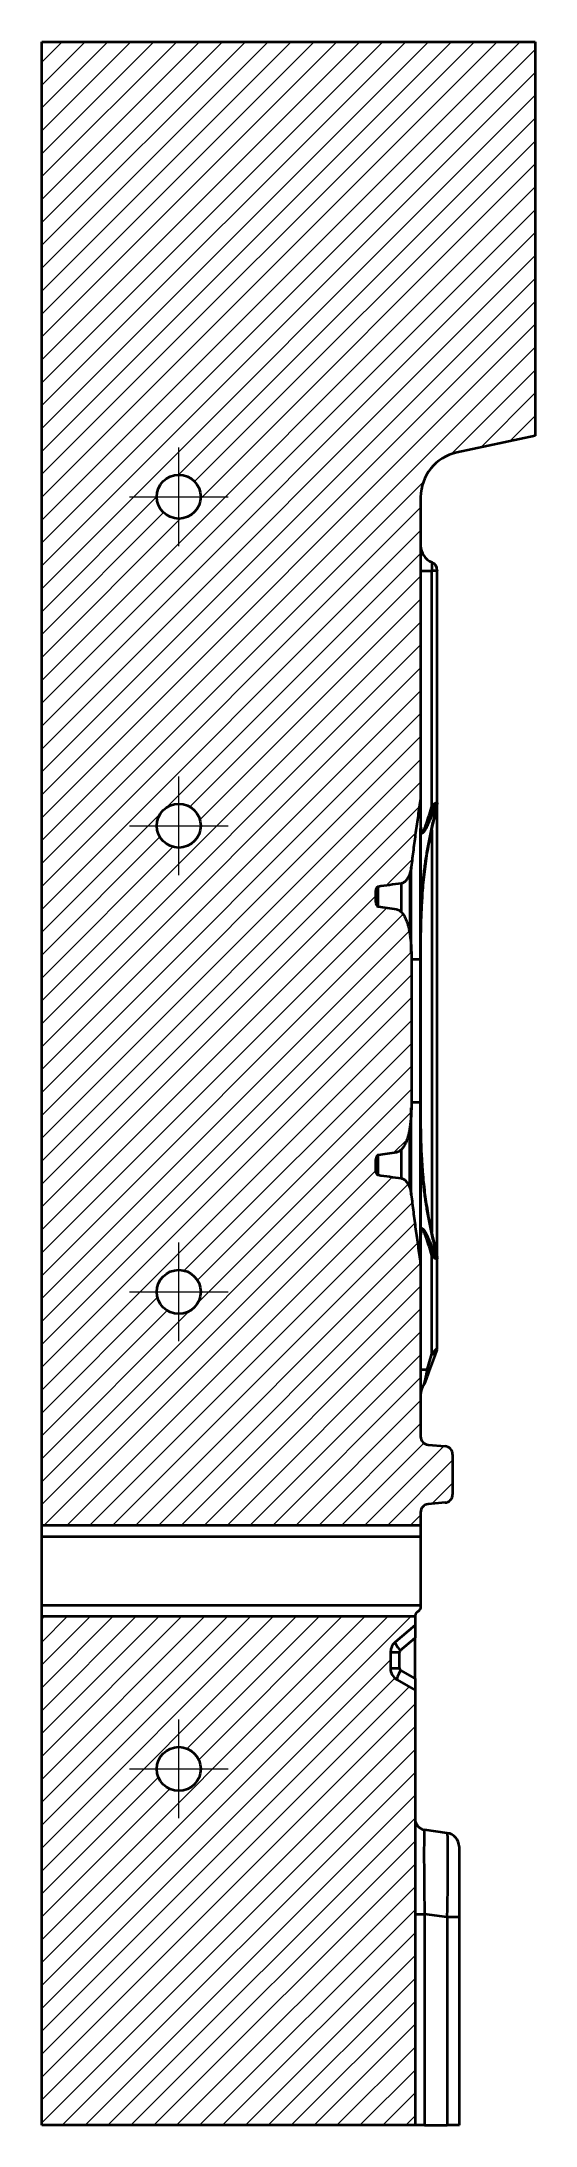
# Model space of a CAD drawing. Header units: millimetres. Extents: x -65 to 964, y 107 to 564.
# Drawn here: x 527.5 to 617.5, y 184.1 to 564.1 of the extents above; entities that cross this region are included whole.
import ezdxf

# ---------------------------------------------------------------- set-up
doc = ezdxf.new("R2010")
doc.units = ezdxf.units.MM
doc.linetypes.add('CENTER', pattern=[50.8, 31.75, -6.35, 6.35, -6.35])
doc.layers.add('1', color=7, linetype='Continuous', true_color=0xffffff)
doc.layers.add('10', color=7, linetype='Continuous', true_color=0xffffff)

msp = doc.modelspace()

# ---------------------------------------------------------------- hatches: boundary and pattern name
at = {"layer": '10', "linetype": 'Continuous', "lineweight": 18}
h = msp.add_hatch(dxfattribs=at)
h.set_pattern_fill('ANSI31', scale=0.93, style=0)
h.set_pattern_definition([(45, (-115.351, -186.838), (-2.0879095, 2.0879095), [])])
edge = h.paths.add_edge_path(flags=0)
edge.add_arc((552.491, 421.131), 4, 0, 360)
edge = h.paths.add_edge_path(flags=0)
edge.add_arc((552.491, 481.131), 4, 0, 360)
edge = h.paths.add_edge_path(flags=0)
edge.add_arc((552.491, 336.131), 4, 0, 360)
edge = h.paths.add_edge_path(flags=0)
edge.add_line((595.582, 263.498), (595.582, 184.131))
edge.add_line((595.582, 184.131), (527.491, 184.131))
edge.add_line((527.491, 184.131), (527.491, 276.968))
edge.add_line((527.491, 276.968), (595.582, 276.968))
edge.add_line((595.582, 276.968), (595.582, 275.332))
edge.add_line((595.582, 275.332), (591.939, 272.275))
edge.add_arc((593.482, 270.437), 2.4, 130, 180)
edge.add_line((591.082, 270.437), (591.082, 267.481))
edge.add_arc((593.482, 267.481), 2.4, 180, 240)
edge.add_line((592.282, 265.403), (595.582, 263.498))
edge = h.paths.add_edge_path(flags=0)
edge.add_arc((552.491, 249.131), 4, 0, 360)
edge = h.paths.add_edge_path(flags=0)
edge.add_spline(control_points=[(593.048, 356.845), (593.126, 356.834), (593.201, 356.815), (593.31, 356.774), (593.347, 356.759), (593.417, 356.725), (593.452, 356.706), (593.552, 356.647), (593.616, 356.602), (593.706, 356.528), (593.736, 356.502), (593.794, 356.449), (593.822, 356.422), (593.903, 356.338), (593.954, 356.279), (594.051, 356.158), (594.096, 356.096), (594.162, 355.999), (594.183, 355.966), (594.224, 355.9), (594.244, 355.866), (594.303, 355.765), (594.339, 355.697), (594.443, 355.488), (594.505, 355.346), (594.587, 355.128), (594.613, 355.055), (594.649, 354.944), (594.661, 354.907), (594.683, 354.832), (594.694, 354.795), (594.746, 354.608), (594.781, 354.457), (594.839, 354.155), (594.862, 354.003), (594.88, 353.85)], knot_values=[0, 0, 0, 0, 0.0625, 0.0625, 0.09375, 0.09375, 0.125, 0.125, 0.1875, 0.1875, 0.21875, 0.21875, 0.25, 0.25, 0.3125, 0.3125, 0.375, 0.375, 0.40625, 0.40625, 0.4375, 0.4375, 0.5, 0.5, 0.625, 0.625, 0.6875, 0.6875, 0.71875, 0.71875, 0.75, 0.75, 0.875, 0.875, 1, 1, 1, 1], degree=3, periodic=0)
edge.add_spline(control_points=[(594.88, 353.85), (594.998, 352.808), (595.249, 350.726), (595.523, 348.648), (595.807, 346.571), (595.954, 345.533), (596.255, 343.459), (596.41, 342.422), (596.568, 341.386)], knot_values=[0, 0, 0, 0, 0.25, 0.5, 0.5, 0.75, 0.75, 1, 1, 1, 1], degree=3, periodic=0)
edge.add_spline(control_points=[(596.568, 341.386), (596.574, 341.344), (596.582, 341.281), (596.585, 341.217), (596.587, 341.174), (596.587, 341.152), (596.587, 341.131)], knot_values=[0, 0, 0, 0, 0.5, 0.75, 0.75, 1, 1, 1, 1], degree=3, periodic=0)
edge.add_spline(control_points=[(596.587, 341.131), (596.587, 330.667), (596.587, 320.202), (596.587, 309.738)], knot_values=[0, 0, 0, 0, 1, 1, 1, 1], degree=3, periodic=0)
edge.add_spline(control_points=[(596.587, 309.738), (596.587, 308.915), (597.143, 308.308), (597.963, 308.236)], knot_values=[0, 0, 0, 0, 1, 1, 1, 1], weights=[0.5756133, 0.4747956, 0.4747956, 0.5756133], degree=3, periodic=0)
edge.add_line((597.963, 308.236), (601.04, 307.967))
edge.add_arc((600.908, 306.465), 1.508, 0, 85, ccw=False)
edge.add_line((602.416, 306.465), (602.416, 299.193))
edge.add_arc((600.908, 299.193), 1.508, 275, 360, ccw=False)
edge.add_line((601.04, 297.691), (597.963, 297.422))
edge.add_arc((598.094, 295.92), 1.508, 95, 180)
edge.add_line((596.587, 295.92), (596.587, 293.538))
edge.add_line((596.587, 293.538), (527.491, 293.538))
edge.add_line((527.491, 293.538), (527.491, 564.131))
edge.add_line((527.491, 564.131), (617.491, 564.131))
edge.add_line((617.491, 564.131), (617.491, 492.245))
edge.add_line((617.491, 492.245), (603.194, 489.206))
edge.add_arc((604.928, 481.047), 8.341, 102, 180)
edge.add_line((596.587, 481.047), (596.587, 426.326))
edge.add_spline(control_points=[(596.587, 426.326), (596.587, 426.285), (596.585, 426.222), (596.579, 426.16), (596.574, 426.118), (596.571, 426.097), (596.568, 426.077)], knot_values=[0, 0, 0, 0, 0.5, 0.75, 0.75, 1, 1, 1, 1], degree=3, periodic=0)
edge.add_spline(control_points=[(596.568, 426.077), (596.41, 425.04), (596.255, 424.004), (595.954, 421.929), (595.807, 420.891), (595.523, 418.814), (595.248, 416.736), (594.998, 414.654), (594.88, 413.612)], knot_values=[0, 0, 0, 0, 0.25, 0.25, 0.5, 0.5, 0.75, 1, 1, 1, 1], degree=3, periodic=0)
edge.add_spline(control_points=[(594.88, 413.612), (594.875, 413.574), (594.871, 413.535), (594.86, 413.458), (594.855, 413.42), (594.837, 413.305), (594.824, 413.228), (594.78, 413), (594.745, 412.85), (594.662, 412.553), (594.614, 412.407), (594.533, 412.19), (594.504, 412.118), (594.442, 411.976), (594.409, 411.906), (594.339, 411.766), (594.302, 411.697), (594.225, 411.563), (594.184, 411.497), (594.097, 411.369), (594.052, 411.306), (593.979, 411.215), (593.954, 411.185), (593.903, 411.127), (593.877, 411.098), (593.795, 411.013), (593.738, 410.96), (593.617, 410.862), (593.554, 410.817), (593.453, 410.757), (593.418, 410.738), (593.348, 410.704), (593.276, 410.674), (593.201, 410.65), (593.125, 410.631), (593.087, 410.623), (593.048, 410.618)], knot_values=[0, 0, 0, 0, 0.03125, 0.03125, 0.0625, 0.0625, 0.125, 0.125, 0.25, 0.25, 0.375, 0.375, 0.4375, 0.4375, 0.5, 0.5, 0.5625, 0.5625, 0.625, 0.625, 0.6875, 0.6875, 0.71875, 0.71875, 0.75, 0.75, 0.8125, 0.8125, 0.875, 0.875, 0.90625, 0.90625, 0.9375, 0.96875, 0.96875, 1, 1, 1, 1], degree=3, periodic=0)
edge.add_spline(control_points=[(593.048, 410.618), (591.636, 410.421), (590.224, 410.221), (588.813, 410.018)], knot_values=[0, 0, 0, 0, 1, 1, 1, 1], degree=3, periodic=0)
edge.add_spline(control_points=[(588.813, 410.018), (588.801, 410.016), (588.788, 410.013), (588.763, 410.005), (588.75, 410), (588.727, 409.989), (588.715, 409.983), (588.693, 409.969), (588.682, 409.962), (588.651, 409.938), (588.632, 409.92), (588.606, 409.891), (588.598, 409.881), (588.581, 409.861), (588.573, 409.851), (588.551, 409.819), (588.537, 409.797), (588.512, 409.752), (588.5, 409.729), (588.478, 409.682), (588.468, 409.658), (588.449, 409.609), (588.441, 409.585), (588.417, 409.511), (588.404, 409.461), (588.382, 409.361), (588.373, 409.31), (588.363, 409.233), (588.36, 409.208), (588.355, 409.156), (588.353, 409.13), (588.348, 409.053), (588.346, 409.002), (588.346, 408.95)], knot_values=[0, 0, 0, 0, 0.03125, 0.03125, 0.0625, 0.0625, 0.09375, 0.09375, 0.125, 0.125, 0.1875, 0.1875, 0.21875, 0.21875, 0.25, 0.25, 0.3125, 0.3125, 0.375, 0.375, 0.4375, 0.4375, 0.5, 0.5, 0.625, 0.625, 0.75, 0.75, 0.8125, 0.8125, 0.875, 0.875, 1, 1, 1, 1], degree=3, periodic=0)
edge.add_line((588.346, 408.95), (588.346, 407.657))
edge.add_spline(control_points=[(588.346, 407.657), (588.346, 407.598), (588.348, 407.539), (588.355, 407.421), (588.36, 407.362), (588.374, 407.244), (588.383, 407.185), (588.4, 407.096), (588.406, 407.067), (588.419, 407.009), (588.427, 406.98), (588.45, 406.893), (588.468, 406.837), (588.499, 406.753), (588.511, 406.725), (588.535, 406.67), (588.549, 406.643), (588.578, 406.591), (588.593, 406.566), (588.628, 406.517), (588.646, 406.493), (588.678, 406.461), (588.689, 406.45), (588.707, 406.436), (588.713, 406.431), (588.725, 406.423), (588.731, 406.418), (588.751, 406.407), (588.764, 406.4), (588.785, 406.392), (588.792, 406.39), (588.822, 406.383)], knot_values=[0, 0, 0, 0, 0.1269841, 0.1269841, 0.2539683, 0.2539683, 0.3809524, 0.3809524, 0.4444444, 0.4444444, 0.5079365, 0.5079365, 0.6349206, 0.6349206, 0.6984127, 0.6984127, 0.7619048, 0.7619048, 0.8253968, 0.8253968, 0.8888889, 0.8888889, 0.9206349, 0.9206349, 0.9365079, 0.9365079, 0.952381, 0.952381, 0.984127, 0.984127, 1, 1, 1, 1], degree=3, periodic=0)
edge.add_spline(control_points=[(588.822, 406.383), (589.93, 406.228), (591.036, 406.069), (592.143, 405.907)], knot_values=[0, 0, 0, 0, 1, 1, 1, 1], degree=3, periodic=0)
edge.add_spline(control_points=[(592.143, 405.907), (592.169, 405.903), (592.195, 405.898), (592.247, 405.887), (592.273, 405.881), (592.349, 405.86), (592.399, 405.843), (592.496, 405.803), (592.544, 405.781), (592.638, 405.731), (592.683, 405.704), (592.815, 405.618), (592.897, 405.553), (593.014, 405.447), (593.052, 405.411), (593.107, 405.354), (593.125, 405.335), (593.161, 405.296), (593.178, 405.276), (593.265, 405.176), (593.329, 405.093), (593.421, 404.964), (593.45, 404.92), (593.508, 404.832), (593.536, 404.787), (593.617, 404.651), (593.667, 404.559), (593.763, 404.373), (593.808, 404.278), (593.936, 403.992), (594.011, 403.798), (594.114, 403.502), (594.147, 403.402), (594.209, 403.202), (594.238, 403.101), (594.322, 402.797), (594.372, 402.594), (594.463, 402.184), (594.504, 401.978), (594.559, 401.668), (594.576, 401.565), (594.609, 401.357), (594.625, 401.253), (594.669, 400.942), (594.696, 400.735), (594.743, 400.32), (594.763, 400.113), (594.8, 399.698), (594.816, 399.491), (594.858, 398.869), (594.878, 398.454), (594.904, 397.625), (594.91, 397.211), (594.91, 396.796)], knot_values=[0, 0, 0, 0, 0.0078125, 0.0078125, 0.015625, 0.015625, 0.03125, 0.03125, 0.046875, 0.046875, 0.0625, 0.0625, 0.09375, 0.09375, 0.109375, 0.109375, 0.1171875, 0.1171875, 0.125, 0.125, 0.15625, 0.15625, 0.171875, 0.171875, 0.1875, 0.1875, 0.21875, 0.21875, 0.25, 0.25, 0.3125, 0.3125, 0.34375, 0.34375, 0.375, 0.375, 0.4375, 0.4375, 0.5, 0.5, 0.53125, 0.53125, 0.5625, 0.5625, 0.625, 0.625, 0.6875, 0.6875, 0.75, 0.75, 0.875, 0.875, 1, 1, 1, 1], degree=3, periodic=0)
edge.add_line((594.91, 396.796), (594.91, 370.666))
edge.add_spline(control_points=[(594.91, 370.666), (594.91, 370.252), (594.904, 369.839), (594.878, 369.011), (594.858, 368.597), (594.803, 367.769), (594.767, 367.355), (594.696, 366.735), (594.67, 366.528), (594.611, 366.114), (594.579, 365.907), (594.533, 365.649), (594.523, 365.597), (594.504, 365.494), (594.494, 365.442), (594.464, 365.288), (594.442, 365.185), (594.374, 364.878), (594.325, 364.675), (594.214, 364.273), (594.153, 364.073), (594.017, 363.679), (593.941, 363.484), (593.813, 363.196), (593.768, 363.101), (593.696, 362.96), (593.671, 362.913), (593.62, 362.82), (593.594, 362.774), (593.513, 362.638), (593.456, 362.549), (593.335, 362.377), (593.27, 362.294), (593.167, 362.174), (593.132, 362.135), (593.076, 362.077), (593.057, 362.058), (593.019, 362.021), (593, 362.003), (592.902, 361.914), (592.819, 361.848), (592.687, 361.761), (592.641, 361.733), (592.571, 361.696), (592.547, 361.684), (592.499, 361.661), (592.474, 361.65), (592.4, 361.621), (592.35, 361.603), (592.274, 361.582), (592.235, 361.573), (592.196, 361.565), (592.169, 361.56), (592.156, 361.558), (592.143, 361.556)], knot_values=[0, 0, 0, 0, 0.125, 0.125, 0.25, 0.25, 0.375, 0.375, 0.4375, 0.4375, 0.5, 0.5, 0.515625, 0.515625, 0.53125, 0.53125, 0.5625, 0.5625, 0.625, 0.625, 0.6875, 0.6875, 0.75, 0.75, 0.78125, 0.78125, 0.796875, 0.796875, 0.8125, 0.8125, 0.84375, 0.84375, 0.875, 0.875, 0.890625, 0.890625, 0.8984375, 0.8984375, 0.90625, 0.90625, 0.9375, 0.9375, 0.953125, 0.953125, 0.9609375, 0.9609375, 0.96875, 0.96875, 0.984375, 0.984375, 0.9921875, 0.9960938, 0.9960938, 1, 1, 1, 1], degree=3, periodic=0)
edge.add_spline(control_points=[(592.143, 361.556), (591.036, 361.394), (589.93, 361.235), (588.822, 361.079)], knot_values=[0, 0, 0, 0, 1, 1, 1, 1], degree=3, periodic=0)
edge.add_spline(control_points=[(588.822, 361.079), (588.793, 361.073), (588.785, 361.071), (588.764, 361.063), (588.751, 361.056), (588.731, 361.044), (588.725, 361.04), (588.713, 361.031), (588.707, 361.027), (588.689, 361.012), (588.678, 361.002), (588.657, 360.981), (588.647, 360.97), (588.628, 360.946), (588.619, 360.934), (588.593, 360.897), (588.578, 360.872), (588.549, 360.819), (588.536, 360.793), (588.511, 360.738), (588.499, 360.71), (588.468, 360.626), (588.45, 360.569), (588.419, 360.455), (588.406, 360.397), (588.384, 360.28), (588.375, 360.221), (588.364, 360.132), (588.361, 360.102), (588.355, 360.043), (588.353, 360.013), (588.348, 359.924), (588.346, 359.865), (588.346, 359.806)], knot_values=[0, 0, 0, 0, 0.015873, 0.015873, 0.047619, 0.047619, 0.0634921, 0.0634921, 0.0793651, 0.0793651, 0.1111111, 0.1111111, 0.1428571, 0.1428571, 0.1746032, 0.1746032, 0.2380952, 0.2380952, 0.3015873, 0.3015873, 0.3650794, 0.3650794, 0.4920635, 0.4920635, 0.6190476, 0.6190476, 0.7460317, 0.7460317, 0.8095238, 0.8095238, 0.8730159, 0.8730159, 1, 1, 1, 1], degree=3, periodic=0)
edge.add_line((588.346, 359.806), (588.346, 358.512))
edge.add_spline(control_points=[(588.346, 358.512), (588.346, 358.461), (588.348, 358.409), (588.354, 358.306), (588.359, 358.255), (588.373, 358.153), (588.382, 358.102), (588.404, 358.002), (588.417, 357.952), (588.449, 357.853), (588.467, 357.804), (588.495, 357.745), (588.501, 357.733), (588.512, 357.71), (588.519, 357.699), (588.538, 357.665), (588.552, 357.643), (588.582, 357.601), (588.598, 357.581), (588.624, 357.552), (588.633, 357.543), (588.652, 357.525), (588.662, 357.517), (588.693, 357.493), (588.715, 357.479), (588.75, 357.462), (588.763, 357.458), (588.788, 357.45), (588.801, 357.447), (588.813, 357.445)], knot_values=[0, 0, 0, 0, 0.125, 0.125, 0.25, 0.25, 0.375, 0.375, 0.5, 0.5, 0.625, 0.625, 0.65625, 0.65625, 0.6875, 0.6875, 0.75, 0.75, 0.8125, 0.8125, 0.84375, 0.84375, 0.875, 0.875, 0.9375, 0.9375, 0.96875, 0.96875, 1, 1, 1, 1], degree=3, periodic=0)
edge.add_spline(control_points=[(588.813, 357.445), (590.224, 357.242), (591.636, 357.042), (593.048, 356.845)], knot_values=[0, 0, 0, 0, 1, 1, 1, 1], degree=3, periodic=0)

# ---------------------------------------------------------------- linework, layer by layer
at = {"layer": '1', "color": 1, "linetype": 'CENTER', "lineweight": 18}
for p, q in [((552.491, 472.131), (552.491, 490.131)), ((543.491, 481.131), (561.491, 481.131)), ((552.491, 412.131), (552.491, 430.131)), ((543.491, 421.131), (561.491, 421.131)), ((552.491, 327.131), (552.491, 345.131)), ((543.491, 336.131), (561.491, 336.131)), ((552.491, 240.131), (552.491, 258.131)), ((543.491, 249.131), (561.491, 249.131))]:
    msp.add_line(p, q, dxfattribs=at)
at = {"layer": '10', "color": 7, "linetype": 'Continuous', "lineweight": 35}
for p, q in [((527.491, 293.538), (527.491, 564.131)), ((527.491, 564.131), (617.491, 564.131)), ((617.491, 564.131), (617.491, 492.245)), ((617.491, 492.245), (603.194, 489.206)), ((596.587, 481.047), (596.587, 426.326)), ((596.587, 467.649), (598.617, 467.649)), ((598.617, 424.71), (598.617, 467.649)), ((599.602, 425.23), (599.602, 467.649)), ((596.568, 426.076), (596.568, 396.796)), ((596.587, 426.326), (596.587, 420.635)), ((599.501, 424.79), (599.501, 424.949)), ((599.602, 425.23), (599.602, 425.069)), ((599.602, 342.395), (599.602, 425.067)), ((596.587, 396.796), (596.587, 420.635)), ((598.617, 420.376), (598.617, 347.093)), ((593.048, 410.618), (593.048, 405.414)), ((594.583, 412.325), (594.583, 401.52)), ((594.88, 397.87), (594.88, 413.612)), ((588.346, 408.95), (588.346, 407.657)), ((588.813, 406.397), (588.813, 410.018)), ((594.91, 396.796), (594.91, 370.666)), ((594.91, 396.796), (596.568, 396.796)), ((596.568, 396.796), (596.568, 370.666)), ((596.587, 396.796), (596.568, 396.796)), ((596.586, 396.796), (596.62, 396.796)), ((596.587, 370.666), (596.587, 396.796)), ((596.62, 370.666), (596.62, 396.796)), ((594.88, 353.85), (594.88, 369.676)), ((596.568, 370.666), (594.91, 370.666)), ((596.587, 370.666), (596.568, 370.666)), ((596.568, 370.666), (596.568, 341.386)), ((596.586, 370.666), (596.62, 370.666)), ((596.587, 346.996), (596.587, 370.666)), ((594.583, 355.138), (594.583, 365.941)), ((588.813, 357.445), (588.813, 361.056)), ((593.048, 362.038), (593.048, 356.844)), ((588.346, 359.806), (588.346, 358.512)), ((596.587, 346.811), (596.587, 346.996)), ((598.617, 324.856), (598.617, 342.752)), ((599.501, 342.513), (599.501, 342.673)), ((599.602, 342.394), (599.602, 342.233)), ((599.602, 325.879), (599.602, 342.233)), ((596.587, 341.132), (596.587, 341.131)), ((596.587, 341.132), (596.587, 309.738)), ((597.797, 321.924), (598.617, 324.856)), ((599.169, 324.514), (598.102, 321.582)), ((598.617, 324.856), (599.602, 325.879)), ((599.542, 325.537), (599.169, 324.514)), ((597.963, 308.236), (601.04, 307.967)), ((602.416, 306.465), (602.416, 299.193)), ((601.04, 297.691), (597.963, 297.422)), ((596.587, 293.538), (527.491, 293.538)), ((527.491, 291.546), (527.491, 293.538)), ((596.587, 295.92), (596.587, 293.538)), ((596.587, 293.538), (596.587, 291.546)), ((527.491, 278.968), (527.491, 291.546)), ((527.491, 291.546), (596.587, 291.546)), ((596.587, 291.546), (596.587, 278.968)), ((527.491, 276.968), (527.491, 278.968)), ((527.491, 278.968), (596.587, 278.968)), ((596.587, 278.708), (596.587, 278.708)), ((527.491, 184.131), (527.491, 276.968)), ((527.491, 276.968), (595.582, 276.968)), ((595.582, 275.332), (591.939, 272.275)), ((595.582, 276.968), (595.582, 275.332)), ((595.582, 275.332), (595.582, 273.012)), ((591.082, 270.437), (592.735, 270.437)), ((591.082, 270.437), (591.082, 267.481)), ((592.735, 267.481), (592.735, 270.437)), ((592.878, 270.743), (595.582, 273.012)), ((595.582, 265.606), (595.582, 273.012)), ((591.082, 267.481), (592.735, 267.481)), ((595.582, 265.606), (592.935, 267.135)), ((592.282, 265.403), (595.582, 263.498)), ((595.582, 265.606), (595.582, 263.498)), ((595.582, 263.498), (595.582, 184.131)), ((601.43, 237.434), (597.304, 238.014)), ((603.582, 234.958), (603.582, 222.085)), ((595.582, 222.665), (597.304, 222.665)), ((601.43, 222.085), (597.304, 222.665)), ((597.304, 222.665), (597.304, 184.131)), ((603.582, 222.085), (601.43, 222.085)), ((601.43, 222.085), (601.43, 184.131)), ((603.582, 222.085), (603.582, 184.132)), ((603.582, 222.085), (603.582, 184.132)), ((595.582, 184.131), (527.491, 184.131)), ((597.304, 184.131), (595.582, 184.131)), ((597.304, 184.131), (601.43, 184.131)), ((603.576, 184.131), (601.43, 184.131))]:
    msp.add_line(p, q, dxfattribs=at)
for centre in [(552.491, 481.131), (552.491, 421.131), (552.491, 336.131), (552.491, 249.131)]:
    msp.add_circle(centre, 4, dxfattribs=at)
for centre, radius, start, end in [((604.928, 481.047), 8.341, 102, 180), ((599.903, 472.255), 3.317, 180, 247.38848), ((598.602, 325.879), 1, 340, 0), ((599.903, 317.318), 3.317, 143.79935, 180), ((598.094, 309.738), 1.508, 180, 265), ((600.908, 306.465), 1.508, 0, 85), ((598.094, 295.92), 1.508, 95, 180), ((600.908, 299.193), 1.508, 275, 0), ((593.482, 270.437), 2.4, 130, 180), ((593.135, 270.437), 0.4, 130, 180), ((593.482, 267.481), 2.4, 180, 240), ((593.135, 267.481), 0.4, 180, 240), ((597.582, 239.994), 2, 180, 262), ((601.082, 234.958), 2.5, 0, 82)]:
    msp.add_arc(centre, radius, start, end, dxfattribs=at)
for centre, major_axis, ratio, start_param, end_param in [((597.994, 467.649), (-1.608, 0), 0.000024, 3.1415927, 4.3141941), ((597.994, 467.716), (-1.608, 0), 0.9999998, 3.1415927, 4.3109933), ((598.23, 424.71), (0.938, -0.347), 0.1445797, 0.3474829, 1.1986528), ((598.23, 423.13), (-0.969, 0.245), 0.1026096, 2.7825118, 3.1427645), ((598.602, 425.23), (-1, 0), 0.6403775, 2.687807, 3.1415927), ((598.602, 425.069), (-1, 0), 0.6367435, 2.687807, 3.1415927), ((595.688, 403.427), (-1, 0.026), 0.1193028, 2.6916639, 3.1252602), ((595.688, 364.036), (-1, -0.026), 0.1193028, 3.1470729, 3.5915214), ((598.23, 342.752), (0.938, 0.347), 0.1445795, 5.0845326, 5.9357024), ((598.23, 344.333), (-0.969, -0.245), 0.1026087, 3.126472, 3.5006734), ((598.602, 342.394), (-1, 0), 0.6367435, 3.1415927, 3.5953783), ((598.602, 342.233), (-1, 0), 0.6403775, 3.1415927, 3.5953783), ((598.23, 324.856), (0.94, -0.342), 0.1424102, 0, 1.1978395), ((599.903, 321.924), (-3.317, 0), 0.000024, 5.400394, 6.2831853), ((596.408, 319.85), (-0.94, 0.342), 0.9999995, 2.878266, 3.1417858), ((597.162, 321.924), (0.94, -0.342), 0.2706224, 0, 0.9314101), ((593.225, 270.743), (1.286, -1.532), 0.1338587, 3.1415927, 4.600537), ((593.282, 267.135), (1, 1.732), 0.1509538, 1.6577299, 3.1415927), ((597.582, 222.322), (-0.279, 15.691), 0.0173494, 6.2804315, 7.8318575), ((601.082, 221.83), (-0.347, -15.604), 0.0219282, 1.5875807, 3.1390067)]:
    msp.add_ellipse(centre, major_axis=major_axis, ratio=ratio, start_param=start_param, end_param=end_param, dxfattribs=at)
for points, knots in [([(598.617, 469.198), (598.617, 469.198), (598.617, 469.196), (598.617, 469.188), (598.617, 469.185), (598.617, 469.178), (598.617, 469.173), (598.617, 469.149), (598.617, 469.119), (598.617, 469.071), (598.617, 469.061), (598.617, 469.039), (598.617, 469.027), (598.617, 468.991), (598.617, 468.965), (598.617, 468.881), (598.617, 468.817), (598.617, 468.727), (598.617, 468.709), (598.617, 468.671), (598.617, 468.652), (598.617, 468.593), (598.617, 468.512), (598.617, 468.425), (598.617, 468.358), (598.617, 468.335), (598.617, 468.289), (598.617, 468.266), (598.617, 468.149), (598.617, 468.052), (598.617, 467.928), (598.617, 467.903), (598.617, 467.853), (598.617, 467.827), (598.617, 467.751), (598.617, 467.7), (598.617, 467.649)], [0, 0, 0, 0, 0.0614735, 0.0614735, 0.0927577, 0.0927577, 0.1240419, 0.1240419, 0.2491788, 0.2491788, 0.280463, 0.280463, 0.3117472, 0.3117472, 0.3743157, 0.3743157, 0.4994525, 0.4994525, 0.5307367, 0.5307367, 0.562021, 0.562021, 0.6245894, 0.6871578, 0.6871578, 0.718442, 0.718442, 0.7497263, 0.7497263, 0.8748631, 0.8748631, 0.9061473, 0.9061473, 0.9374316, 0.9374316, 1, 1, 1, 1]), ([(599.602, 467.716), (599.602, 467.716), (599.602, 467.716), (599.602, 467.716), (599.602, 467.715), (599.602, 467.714), (599.602, 467.712), (599.602, 467.709), (599.602, 467.707), (599.602, 467.702), (599.602, 467.699), (599.602, 467.693), (599.602, 467.69), (599.602, 467.683), (599.602, 467.679), (599.602, 467.67), (599.602, 467.666), (599.602, 467.658), (599.602, 467.653), (599.602, 467.649)], [0, 0, 0, 0, 0.0106662, 0.0106662, 0.1343329, 0.1343329, 0.2579997, 0.2579997, 0.3816664, 0.3816664, 0.5053331, 0.5053331, 0.6289998, 0.6289998, 0.7526666, 0.7526666, 0.8763333, 0.8763333, 1, 1, 1, 1]), ([(596.568, 426.077), (596.41, 425.04), (596.255, 424.004), (595.954, 421.929), (595.807, 420.891), (595.523, 418.814), (595.248, 416.736), (594.998, 414.654), (594.88, 413.612)], [0, 0, 0, 0, 0.25, 0.25, 0.5, 0.5, 0.75, 1, 1, 1, 1]), ([(596.587, 426.326), (596.587, 426.285), (596.585, 426.222), (596.579, 426.16), (596.574, 426.118), (596.571, 426.097), (596.568, 426.077)], [0, 0, 0, 0, 0.5, 0.75, 0.75, 1, 1, 1, 1]), ([(596.586, 403.352), (596.608, 404.178), (596.637, 405.001), (596.712, 406.645), (596.759, 407.465), (596.873, 409.102), (596.94, 409.919), (597.038, 410.939), (597.059, 411.143), (597.101, 411.551), (597.123, 411.755), (597.191, 412.366), (597.239, 412.773), (597.393, 413.993), (597.508, 414.804), (597.763, 416.423), (597.903, 417.23), (598.209, 418.844), (598.375, 419.649), (598.732, 421.258), (598.924, 422.062), (599.128, 422.865)], [0, 0, 0, 0, 0.125, 0.125, 0.25, 0.25, 0.375, 0.375, 0.40625, 0.40625, 0.4375, 0.4375, 0.5, 0.5, 0.625, 0.625, 0.75, 0.75, 0.875, 0.875, 1, 1, 1, 1]), ([(596.587, 421.019), (596.587, 420.954), (596.588, 420.891), (596.591, 420.765), (596.594, 420.703), (596.601, 420.583), (596.606, 420.524), (596.615, 420.439), (596.619, 420.411), (596.626, 420.356), (596.631, 420.33), (596.645, 420.253), (596.656, 420.205), (596.678, 420.141), (596.685, 420.121), (596.698, 420.093), (596.703, 420.084), (596.712, 420.068), (596.717, 420.06), (596.732, 420.039), (596.742, 420.027), (596.76, 420.013), (596.766, 420.009), (596.778, 420.002), (596.785, 419.999), (596.805, 419.994), (596.825, 419.993), (596.847, 419.999), (596.862, 420.005), (596.87, 420.009), (596.885, 420.018), (596.893, 420.023), (596.909, 420.034), (596.917, 420.041), (596.941, 420.062), (596.956, 420.078), (596.988, 420.115), (597.003, 420.135), (597.027, 420.167), (597.034, 420.178), (597.05, 420.201), (597.058, 420.213), (597.096, 420.274), (597.126, 420.327), (597.185, 420.437), (597.213, 420.494), (597.269, 420.613), (597.297, 420.674), (597.337, 420.768), (597.351, 420.799), (597.377, 420.863), (597.391, 420.896), (597.43, 420.993), (597.456, 421.058), (597.507, 421.19), (597.532, 421.257), (597.606, 421.457), (597.654, 421.593), (597.749, 421.866), (597.795, 422.004), (597.887, 422.282), (597.932, 422.422), (598.022, 422.704), (598.066, 422.845), (598.153, 423.13), (598.197, 423.272), (598.283, 423.558), (598.325, 423.702), (598.452, 424.133), (598.535, 424.421), (598.617, 424.71)], [0, 0, 0, 0, 0.03125, 0.03125, 0.0625, 0.0625, 0.09375, 0.09375, 0.109375, 0.109375, 0.125, 0.125, 0.15625, 0.15625, 0.171875, 0.171875, 0.1796875, 0.1796875, 0.1875, 0.1875, 0.203125, 0.203125, 0.2109375, 0.2109375, 0.21875, 0.21875, 0.234375, 0.2421875, 0.2421875, 0.25, 0.25, 0.2578125, 0.2578125, 0.265625, 0.265625, 0.28125, 0.28125, 0.296875, 0.296875, 0.3046875, 0.3046875, 0.3125, 0.3125, 0.34375, 0.34375, 0.375, 0.375, 0.40625, 0.40625, 0.421875, 0.421875, 0.4375, 0.4375, 0.46875, 0.46875, 0.5, 0.5, 0.5625, 0.5625, 0.625, 0.625, 0.6875, 0.6875, 0.75, 0.75, 0.8125, 0.8125, 0.875, 0.875, 1, 1, 1, 1]), ([(599.128, 424.43), (599.032, 424.17), (598.934, 423.911), (598.737, 423.397), (598.638, 423.143), (598.437, 422.638), (598.335, 422.388), (598.18, 422.019), (598.127, 421.897), (598.022, 421.654), (597.968, 421.534), (597.86, 421.296), (597.805, 421.178), (597.693, 420.947), (597.636, 420.832), (597.563, 420.693), (597.548, 420.665), (597.519, 420.609), (597.504, 420.582), (597.459, 420.5), (597.429, 420.447), (597.368, 420.344), (597.338, 420.294), (597.277, 420.197), (597.246, 420.151), (597.184, 420.062), (597.153, 420.02), (597.106, 419.962), (597.09, 419.943), (597.058, 419.907), (597.042, 419.89), (596.995, 419.843), (596.964, 419.815), (596.918, 419.782), (596.903, 419.772), (596.874, 419.756), (596.83, 419.736), (596.79, 419.731), (596.758, 419.734), (596.751, 419.735), (596.739, 419.738), (596.733, 419.74), (596.715, 419.747), (596.704, 419.753), (596.671, 419.776), (596.652, 419.797), (596.63, 419.829), (596.625, 419.836), (596.617, 419.85), (596.605, 419.872), (596.594, 419.897), (596.587, 419.914)], [0, 0, 0, 0, 0.125, 0.125, 0.25, 0.25, 0.375, 0.375, 0.4375, 0.4375, 0.5, 0.5, 0.5625, 0.5625, 0.625, 0.625, 0.640625, 0.640625, 0.65625, 0.65625, 0.6875, 0.6875, 0.71875, 0.71875, 0.75, 0.75, 0.78125, 0.78125, 0.796875, 0.796875, 0.8125, 0.8125, 0.84375, 0.84375, 0.859375, 0.859375, 0.875, 0.90625, 0.90625, 0.9140625, 0.9140625, 0.921875, 0.921875, 0.9375, 0.9375, 0.96875, 0.96875, 0.9765625, 0.9765625, 0.984375, 1, 1, 1, 1]), ([(598.633, 423.536), (598.542, 423.285), (598.449, 423.036), (598.191, 422.359), (598.023, 421.937), (597.761, 421.323), (597.671, 421.121), (597.486, 420.734), (597.391, 420.547), (597.243, 420.292), (597.193, 420.212), (597.091, 420.068), (597.039, 420.004), (596.938, 419.907), (596.888, 419.874), (596.798, 419.854), (596.759, 419.867), (596.662, 419.966), (596.627, 420.103), (596.593, 420.371), (596.588, 420.496), (596.587, 420.627)], [0, 0, 0, 0, 0.1303, 0.1303, 0.3553777, 0.3553777, 0.4679165, 0.4679165, 0.5804553, 0.5804553, 0.6367248, 0.6367248, 0.6929942, 0.6929942, 0.7492636, 0.7492636, 0.805533, 0.805533, 0.9180718, 0.9180718, 1, 1, 1, 1]), ([(596.695, 403.399), (596.709, 404.073), (596.763, 405.902), (596.941, 409.011), (597.292, 412.738), (597.814, 416.396), (598.465, 419.77), (598.923, 421.864), (599.197, 422.873), (599.2, 422.884)], [0, 0, 0, 0, 0.1021903, 0.2776137, 0.4749096, 0.6745811, 0.8420823, 0.9982363, 1, 1, 1, 1]), ([(598.617, 424.71), (598.676, 424.77), (598.734, 424.828), (598.85, 424.937), (598.907, 424.99), (598.992, 425.063), (599.02, 425.087), (599.076, 425.132), (599.104, 425.154), (599.186, 425.216), (599.238, 425.252), (599.299, 425.288), (599.311, 425.295), (599.335, 425.308), (599.347, 425.314), (599.38, 425.33), (599.402, 425.339), (599.441, 425.353), (599.46, 425.357), (599.494, 425.362), (599.509, 425.362), (599.53, 425.358), (599.536, 425.357), (599.548, 425.352), (599.553, 425.349), (599.563, 425.342), (599.568, 425.338), (599.576, 425.329), (599.58, 425.324), (599.589, 425.308), (599.594, 425.295), (599.6, 425.265), (599.602, 425.248), (599.602, 425.23)], [0, 0, 0, 0, 0.125, 0.125, 0.25, 0.25, 0.3125, 0.3125, 0.375, 0.375, 0.5, 0.5, 0.53125, 0.53125, 0.5625, 0.5625, 0.625, 0.625, 0.6875, 0.6875, 0.75, 0.75, 0.78125, 0.78125, 0.8125, 0.8125, 0.84375, 0.84375, 0.875, 0.875, 0.9375, 0.9375, 1, 1, 1, 1]), ([(598.633, 423.536), (598.667, 423.627), (598.701, 423.718), (598.811, 424.001), (598.888, 424.191), (599.05, 424.561), (599.136, 424.744), (599.273, 424.985), (599.319, 425.058), (599.413, 425.175), (599.46, 425.215), (599.536, 425.219), (599.563, 425.181), (599.58, 425.118), (599.581, 425.112), (599.583, 425.105)], [0, 0, 0, 0, 0.1156151, 0.1156151, 0.3644698, 0.3644698, 0.6133246, 0.6133246, 0.737752, 0.737752, 0.8621794, 0.8621794, 0.9866068, 0.9866068, 1, 1, 1, 1]), ([(599.501, 424.949), (599.501, 424.967), (599.5, 424.985), (599.497, 425.017), (599.495, 425.031), (599.49, 425.05), (599.488, 425.055), (599.484, 425.065), (599.481, 425.069), (599.475, 425.075), (599.471, 425.077), (599.464, 425.079), (599.46, 425.079), (599.453, 425.077), (599.451, 425.076), (599.446, 425.073), (599.439, 425.069), (599.431, 425.063), (599.421, 425.052), (599.416, 425.047), (599.406, 425.034), (599.401, 425.027), (599.391, 425.013), (599.386, 425.005), (599.376, 424.989), (599.371, 424.981), (599.356, 424.955), (599.346, 424.937), (599.327, 424.901), (599.317, 424.882), (599.299, 424.843), (599.289, 424.823), (599.262, 424.764), (599.245, 424.723), (599.21, 424.641), (599.194, 424.6), (599.161, 424.515), (599.144, 424.473), (599.128, 424.43)], [0, 0, 0, 0, 0.0625, 0.0625, 0.125, 0.125, 0.15625, 0.15625, 0.1875, 0.1875, 0.21875, 0.21875, 0.25, 0.25, 0.265625, 0.265625, 0.28125, 0.3125, 0.3125, 0.34375, 0.34375, 0.375, 0.375, 0.40625, 0.40625, 0.4375, 0.4375, 0.5, 0.5, 0.5625, 0.5625, 0.625, 0.625, 0.75, 0.75, 0.875, 0.875, 1, 1, 1, 1]), ([(599.128, 422.865), (599.15, 422.948), (599.17, 423.031), (599.211, 423.196), (599.231, 423.279), (599.269, 423.444), (599.288, 423.526), (599.325, 423.69), (599.342, 423.771), (599.376, 423.934), (599.393, 424.015), (599.423, 424.176), (599.438, 424.256), (599.457, 424.376), (599.463, 424.415), (599.475, 424.494), (599.48, 424.533), (599.489, 424.61), (599.493, 424.647), (599.497, 424.702), (599.499, 424.72), (599.5, 424.755), (599.501, 424.773), (599.501, 424.79)], [0, 0, 0, 0, 0.125, 0.125, 0.25, 0.25, 0.375, 0.375, 0.5, 0.5, 0.625, 0.625, 0.75, 0.75, 0.8125, 0.8125, 0.875, 0.875, 0.9375, 0.9375, 0.96875, 0.96875, 1, 1, 1, 1]), ([(599.193, 422.884), (599.24, 423.057), (599.358, 423.523), (599.496, 424.153), (599.576, 424.699), (599.608, 424.961), (599.601, 425.072), (599.6, 425.082)], [0, 0, 0, 0, 0.230986, 0.626668, 0.8476243, 0.986538, 1, 1, 1, 1]), ([(596.587, 420.672), (596.587, 420.707), (596.588, 420.741), (596.589, 420.791), (596.589, 420.806), (596.589, 420.821)], [0, 0, 0, 0, 0.6998771, 0.6998771, 1, 1, 1, 1]), ([(594.88, 413.612), (594.875, 413.574), (594.871, 413.535), (594.86, 413.458), (594.855, 413.42), (594.837, 413.305), (594.824, 413.228), (594.78, 413), (594.745, 412.85), (594.662, 412.553), (594.614, 412.407), (594.533, 412.19), (594.504, 412.118), (594.442, 411.976), (594.409, 411.906), (594.339, 411.766), (594.302, 411.697), (594.225, 411.563), (594.184, 411.497), (594.097, 411.369), (594.052, 411.306), (593.979, 411.215), (593.954, 411.185), (593.903, 411.127), (593.877, 411.098), (593.795, 411.013), (593.738, 410.96), (593.617, 410.862), (593.554, 410.817), (593.453, 410.757), (593.418, 410.738), (593.348, 410.704), (593.276, 410.674), (593.201, 410.65), (593.125, 410.631), (593.087, 410.623), (593.048, 410.618)], [0, 0, 0, 0, 0.03125, 0.03125, 0.0625, 0.0625, 0.125, 0.125, 0.25, 0.25, 0.375, 0.375, 0.4375, 0.4375, 0.5, 0.5, 0.5625, 0.5625, 0.625, 0.625, 0.6875, 0.6875, 0.71875, 0.71875, 0.75, 0.75, 0.8125, 0.8125, 0.875, 0.875, 0.90625, 0.90625, 0.9375, 0.96875, 0.96875, 1, 1, 1, 1]), ([(588.813, 410.018), (588.801, 410.016), (588.788, 410.013), (588.763, 410.005), (588.75, 410), (588.727, 409.989), (588.715, 409.983), (588.693, 409.969), (588.682, 409.962), (588.651, 409.938), (588.632, 409.92), (588.606, 409.891), (588.598, 409.881), (588.581, 409.861), (588.573, 409.851), (588.551, 409.819), (588.537, 409.797), (588.512, 409.752), (588.5, 409.729), (588.478, 409.682), (588.468, 409.658), (588.449, 409.609), (588.441, 409.585), (588.417, 409.511), (588.404, 409.461), (588.382, 409.361), (588.373, 409.31), (588.363, 409.233), (588.36, 409.208), (588.355, 409.156), (588.353, 409.13), (588.348, 409.053), (588.346, 409.002), (588.346, 408.95)], [0, 0, 0, 0, 0.03125, 0.03125, 0.0625, 0.0625, 0.09375, 0.09375, 0.125, 0.125, 0.1875, 0.1875, 0.21875, 0.21875, 0.25, 0.25, 0.3125, 0.3125, 0.375, 0.375, 0.4375, 0.4375, 0.5, 0.5, 0.625, 0.625, 0.75, 0.75, 0.8125, 0.8125, 0.875, 0.875, 1, 1, 1, 1]), ([(588.346, 407.657), (588.346, 407.598), (588.348, 407.539), (588.355, 407.421), (588.36, 407.362), (588.374, 407.244), (588.383, 407.185), (588.4, 407.096), (588.406, 407.067), (588.419, 407.009), (588.427, 406.98), (588.45, 406.893), (588.468, 406.837), (588.499, 406.753), (588.511, 406.725), (588.535, 406.67), (588.549, 406.643), (588.578, 406.591), (588.593, 406.566), (588.628, 406.517), (588.646, 406.493), (588.678, 406.461), (588.689, 406.45), (588.707, 406.436), (588.713, 406.431), (588.725, 406.423), (588.731, 406.418), (588.751, 406.407), (588.764, 406.4), (588.785, 406.392), (588.792, 406.39), (588.807, 406.386), (588.815, 406.385), (588.822, 406.383)], [0, 0, 0, 0, 0.125, 0.125, 0.25, 0.25, 0.375, 0.375, 0.4375, 0.4375, 0.5, 0.5, 0.625, 0.625, 0.6875, 0.6875, 0.75, 0.75, 0.8125, 0.8125, 0.875, 0.875, 0.90625, 0.90625, 0.921875, 0.921875, 0.9375, 0.9375, 0.96875, 0.96875, 0.984375, 0.984375, 1, 1, 1, 1]), ([(592.143, 405.907), (592.169, 405.903), (592.195, 405.898), (592.247, 405.887), (592.273, 405.881), (592.349, 405.86), (592.399, 405.843), (592.496, 405.803), (592.544, 405.781), (592.638, 405.731), (592.683, 405.704), (592.815, 405.618), (592.897, 405.553), (593.014, 405.447), (593.052, 405.411), (593.107, 405.354), (593.125, 405.335), (593.161, 405.296), (593.178, 405.276), (593.265, 405.176), (593.329, 405.093), (593.421, 404.964), (593.45, 404.92), (593.508, 404.832), (593.536, 404.787), (593.617, 404.651), (593.667, 404.559), (593.763, 404.373), (593.808, 404.278), (593.936, 403.992), (594.011, 403.798), (594.114, 403.502), (594.147, 403.402), (594.209, 403.202), (594.238, 403.101), (594.322, 402.797), (594.372, 402.594), (594.463, 402.184), (594.504, 401.978), (594.559, 401.668), (594.576, 401.565), (594.609, 401.357), (594.625, 401.253), (594.669, 400.942), (594.696, 400.735), (594.743, 400.32), (594.763, 400.113), (594.8, 399.698), (594.816, 399.491), (594.858, 398.869), (594.878, 398.454), (594.904, 397.625), (594.91, 397.211), (594.91, 396.796)], [0, 0, 0, 0, 0.0078125, 0.0078125, 0.015625, 0.015625, 0.03125, 0.03125, 0.046875, 0.046875, 0.0625, 0.0625, 0.09375, 0.09375, 0.109375, 0.109375, 0.1171875, 0.1171875, 0.125, 0.125, 0.15625, 0.15625, 0.171875, 0.171875, 0.1875, 0.1875, 0.21875, 0.21875, 0.25, 0.25, 0.3125, 0.3125, 0.34375, 0.34375, 0.375, 0.375, 0.4375, 0.4375, 0.5, 0.5, 0.53125, 0.53125, 0.5625, 0.5625, 0.625, 0.625, 0.6875, 0.6875, 0.75, 0.75, 0.875, 0.875, 1, 1, 1, 1]), ([(596.619, 396.851), (596.619, 396.937), (596.617, 398.088), (596.624, 400.277), (596.662, 402.369), (596.687, 403.401)], [0, 0, 0, 0, 0.0395833, 0.5256771, 1, 1, 1, 1]), ([(594.91, 370.666), (594.91, 370.252), (594.904, 369.839), (594.878, 369.011), (594.858, 368.597), (594.803, 367.769), (594.767, 367.355), (594.696, 366.735), (594.67, 366.528), (594.611, 366.114), (594.579, 365.907), (594.533, 365.649), (594.523, 365.597), (594.504, 365.494), (594.494, 365.442), (594.464, 365.288), (594.442, 365.185), (594.374, 364.878), (594.325, 364.675), (594.214, 364.273), (594.153, 364.073), (594.017, 363.679), (593.941, 363.484), (593.813, 363.196), (593.768, 363.101), (593.696, 362.96), (593.671, 362.913), (593.62, 362.82), (593.594, 362.774), (593.513, 362.638), (593.456, 362.549), (593.335, 362.377), (593.27, 362.294), (593.167, 362.174), (593.132, 362.135), (593.076, 362.077), (593.057, 362.058), (593.019, 362.021), (593, 362.003), (592.902, 361.914), (592.819, 361.848), (592.687, 361.761), (592.641, 361.733), (592.571, 361.696), (592.547, 361.684), (592.499, 361.661), (592.474, 361.65), (592.4, 361.621), (592.35, 361.603), (592.274, 361.582), (592.235, 361.573), (592.196, 361.565), (592.169, 361.56), (592.156, 361.558), (592.143, 361.556)], [0, 0, 0, 0, 0.125, 0.125, 0.25, 0.25, 0.375, 0.375, 0.4375, 0.4375, 0.5, 0.5, 0.515625, 0.515625, 0.53125, 0.53125, 0.5625, 0.5625, 0.625, 0.625, 0.6875, 0.6875, 0.75, 0.75, 0.78125, 0.78125, 0.796875, 0.796875, 0.8125, 0.8125, 0.84375, 0.84375, 0.875, 0.875, 0.890625, 0.890625, 0.8984375, 0.8984375, 0.90625, 0.90625, 0.9375, 0.9375, 0.953125, 0.953125, 0.9609375, 0.9609375, 0.96875, 0.96875, 0.984375, 0.984375, 0.9921875, 0.9960938, 0.9960938, 1, 1, 1, 1]), ([(596.688, 364.063), (596.684, 364.191), (596.652, 365.387), (596.623, 367.623), (596.617, 369.751), (596.619, 370.801), (596.619, 370.818)], [0, 0, 0, 0, 0.0575574, 0.5346271, 0.9923412, 1, 1, 1, 1]), ([(588.822, 361.079), (588.815, 361.078), (588.807, 361.077), (588.793, 361.073), (588.785, 361.071), (588.764, 361.063), (588.751, 361.056), (588.731, 361.044), (588.725, 361.04), (588.713, 361.031), (588.707, 361.027), (588.689, 361.012), (588.678, 361.002), (588.657, 360.981), (588.647, 360.97), (588.628, 360.946), (588.619, 360.934), (588.593, 360.897), (588.578, 360.872), (588.549, 360.819), (588.536, 360.793), (588.511, 360.738), (588.499, 360.71), (588.468, 360.626), (588.45, 360.569), (588.419, 360.455), (588.406, 360.397), (588.384, 360.28), (588.375, 360.221), (588.364, 360.132), (588.361, 360.102), (588.355, 360.043), (588.353, 360.013), (588.348, 359.924), (588.346, 359.865), (588.346, 359.806)], [0, 0, 0, 0, 0.015625, 0.015625, 0.03125, 0.03125, 0.0625, 0.0625, 0.078125, 0.078125, 0.09375, 0.09375, 0.125, 0.125, 0.15625, 0.15625, 0.1875, 0.1875, 0.25, 0.25, 0.3125, 0.3125, 0.375, 0.375, 0.5, 0.5, 0.625, 0.625, 0.75, 0.75, 0.8125, 0.8125, 0.875, 0.875, 1, 1, 1, 1]), ([(599.128, 344.598), (598.924, 345.4), (598.732, 346.204), (598.375, 347.814), (598.209, 348.62), (597.903, 350.234), (597.763, 351.043), (597.603, 352.057), (597.572, 352.259), (597.511, 352.665), (597.482, 352.868), (597.395, 353.478), (597.341, 353.884), (597.187, 355.104), (597.097, 355.918), (596.939, 357.548), (596.872, 358.364), (596.759, 360), (596.712, 360.819), (596.637, 362.462), (596.608, 363.285), (596.586, 364.111)], [0, 0, 0, 0, 0.125, 0.125, 0.25, 0.25, 0.375, 0.375, 0.40625, 0.40625, 0.4375, 0.4375, 0.5, 0.5, 0.625, 0.625, 0.75, 0.75, 0.875, 0.875, 1, 1, 1, 1]), ([(599.212, 344.58), (599.049, 345.199), (598.636, 346.865), (598.069, 349.654), (597.516, 353.025), (597.095, 356.615), (596.83, 360.24), (596.714, 362.744), (596.691, 363.982), (596.689, 364.063)], [0, 0, 0, 0, 0.0967719, 0.2599098, 0.4328511, 0.6180903, 0.812728, 0.987757, 1, 1, 1, 1]), ([(588.346, 358.512), (588.346, 358.461), (588.348, 358.409), (588.354, 358.306), (588.359, 358.255), (588.373, 358.153), (588.382, 358.102), (588.404, 358.002), (588.417, 357.952), (588.449, 357.853), (588.467, 357.804), (588.495, 357.745), (588.501, 357.733), (588.512, 357.71), (588.519, 357.699), (588.538, 357.665), (588.552, 357.643), (588.582, 357.601), (588.598, 357.581), (588.624, 357.552), (588.633, 357.543), (588.652, 357.525), (588.662, 357.517), (588.693, 357.493), (588.715, 357.479), (588.75, 357.462), (588.763, 357.458), (588.788, 357.45), (588.801, 357.447), (588.813, 357.445)], [0, 0, 0, 0, 0.125, 0.125, 0.25, 0.25, 0.375, 0.375, 0.5, 0.5, 0.625, 0.625, 0.65625, 0.65625, 0.6875, 0.6875, 0.75, 0.75, 0.8125, 0.8125, 0.84375, 0.84375, 0.875, 0.875, 0.9375, 0.9375, 0.96875, 0.96875, 1, 1, 1, 1]), ([(593.048, 356.845), (593.126, 356.834), (593.201, 356.815), (593.31, 356.774), (593.347, 356.759), (593.417, 356.725), (593.452, 356.706), (593.552, 356.647), (593.616, 356.602), (593.706, 356.528), (593.736, 356.502), (593.794, 356.449), (593.822, 356.422), (593.903, 356.338), (593.954, 356.279), (594.051, 356.158), (594.096, 356.096), (594.162, 355.999), (594.183, 355.966), (594.224, 355.9), (594.244, 355.866), (594.303, 355.765), (594.339, 355.697), (594.443, 355.488), (594.505, 355.346), (594.587, 355.128), (594.613, 355.055), (594.649, 354.944), (594.661, 354.907), (594.683, 354.832), (594.694, 354.795), (594.746, 354.608), (594.781, 354.457), (594.839, 354.155), (594.862, 354.003), (594.88, 353.85)], [0, 0, 0, 0, 0.0625, 0.0625, 0.09375, 0.09375, 0.125, 0.125, 0.1875, 0.1875, 0.21875, 0.21875, 0.25, 0.25, 0.3125, 0.3125, 0.375, 0.375, 0.40625, 0.40625, 0.4375, 0.4375, 0.5, 0.5, 0.625, 0.625, 0.6875, 0.6875, 0.71875, 0.71875, 0.75, 0.75, 0.875, 0.875, 1, 1, 1, 1]), ([(594.88, 353.85), (594.998, 352.808), (595.249, 350.726), (595.523, 348.648), (595.807, 346.571), (595.954, 345.533), (596.255, 343.459), (596.41, 342.422), (596.568, 341.386)], [0, 0, 0, 0, 0.25, 0.5, 0.5, 0.75, 0.75, 1, 1, 1, 1]), ([(596.587, 347.549), (596.594, 347.566), (596.601, 347.582), (596.613, 347.605), (596.617, 347.613), (596.625, 347.627), (596.63, 347.634), (596.652, 347.666), (596.671, 347.687), (596.704, 347.71), (596.715, 347.716), (596.733, 347.723), (596.739, 347.725), (596.751, 347.728), (596.783, 347.733), (596.816, 347.728), (596.859, 347.713), (596.874, 347.707), (596.903, 347.69), (596.918, 347.681), (596.964, 347.647), (596.995, 347.62), (597.042, 347.573), (597.058, 347.556), (597.09, 347.52), (597.106, 347.501), (597.153, 347.442), (597.184, 347.4), (597.246, 347.312), (597.277, 347.265), (597.338, 347.169), (597.368, 347.119), (597.429, 347.016), (597.459, 346.962), (597.504, 346.881), (597.519, 346.853), (597.548, 346.798), (597.563, 346.77), (597.636, 346.63), (597.693, 346.516), (597.805, 346.284), (597.86, 346.167), (597.968, 345.929), (598.022, 345.809), (598.127, 345.566), (598.18, 345.444), (598.335, 345.074), (598.437, 344.825), (598.638, 344.32), (598.737, 344.065), (598.934, 343.552), (599.032, 343.293), (599.128, 343.033)], [0, 0, 0, 0, 0.015625, 0.015625, 0.0234375, 0.0234375, 0.03125, 0.03125, 0.0625, 0.0625, 0.078125, 0.078125, 0.0859375, 0.0859375, 0.09375, 0.125, 0.125, 0.140625, 0.140625, 0.15625, 0.15625, 0.1875, 0.1875, 0.203125, 0.203125, 0.21875, 0.21875, 0.25, 0.25, 0.28125, 0.28125, 0.3125, 0.3125, 0.34375, 0.34375, 0.359375, 0.359375, 0.375, 0.375, 0.4375, 0.4375, 0.5, 0.5, 0.5625, 0.5625, 0.625, 0.625, 0.75, 0.75, 0.875, 0.875, 1, 1, 1, 1]), ([(596.587, 346.857), (596.588, 346.982), (596.594, 347.101), (596.62, 347.308), (596.639, 347.398), (596.683, 347.504), (596.7, 347.534), (596.74, 347.578), (596.763, 347.594), (596.84, 347.611), (596.902, 347.584), (597.031, 347.471), (597.097, 347.388), (597.227, 347.199), (597.291, 347.091), (597.415, 346.866), (597.476, 346.748), (597.654, 346.381), (597.769, 346.123), (597.989, 345.603), (598.096, 345.338), (598.35, 344.69), (598.495, 344.304), (598.638, 343.913)], [0, 0, 0, 0, 0.0779941, 0.0779941, 0.1497793, 0.1497793, 0.185672, 0.185672, 0.2215646, 0.2215646, 0.2933498, 0.2933498, 0.365135, 0.365135, 0.4369203, 0.4369203, 0.5087055, 0.5087055, 0.652276, 0.652276, 0.7958464, 0.7958464, 1, 1, 1, 1]), ([(598.617, 342.752), (598.535, 343.042), (598.452, 343.33), (598.283, 343.903), (598.198, 344.189), (598.067, 344.614), (598.023, 344.755), (597.934, 345.036), (597.888, 345.176), (597.797, 345.455), (597.75, 345.593), (597.655, 345.868), (597.606, 346.004), (597.532, 346.207), (597.506, 346.274), (597.455, 346.407), (597.429, 346.472), (597.377, 346.602), (597.35, 346.666), (597.296, 346.791), (597.268, 346.852), (597.212, 346.97), (597.184, 347.028), (597.126, 347.137), (597.096, 347.189), (597.057, 347.25), (597.049, 347.262), (597.034, 347.285), (597.026, 347.296), (597.003, 347.329), (596.987, 347.349), (596.956, 347.385), (596.94, 347.401), (596.917, 347.422), (596.909, 347.429), (596.893, 347.44), (596.87, 347.455), (596.848, 347.464), (596.826, 347.468), (596.819, 347.469), (596.805, 347.468), (596.798, 347.467), (596.785, 347.464), (596.778, 347.461), (596.766, 347.454), (596.76, 347.45), (596.742, 347.436), (596.732, 347.424), (596.717, 347.403), (596.712, 347.395), (596.703, 347.379), (596.698, 347.37), (596.685, 347.342), (596.678, 347.322), (596.656, 347.258), (596.645, 347.21), (596.631, 347.133), (596.626, 347.107), (596.619, 347.052), (596.615, 347.024), (596.606, 346.939), (596.601, 346.88), (596.594, 346.759), (596.591, 346.698), (596.588, 346.572), (596.587, 346.508), (596.587, 346.444)], [0, 0, 0, 0, 0.125, 0.125, 0.25, 0.25, 0.3125, 0.3125, 0.375, 0.375, 0.4375, 0.4375, 0.5, 0.5, 0.53125, 0.53125, 0.5625, 0.5625, 0.59375, 0.59375, 0.625, 0.625, 0.65625, 0.65625, 0.6875, 0.6875, 0.6953125, 0.6953125, 0.703125, 0.703125, 0.71875, 0.71875, 0.734375, 0.734375, 0.7421875, 0.7421875, 0.75, 0.765625, 0.765625, 0.7734375, 0.7734375, 0.78125, 0.78125, 0.7890625, 0.7890625, 0.796875, 0.796875, 0.8125, 0.8125, 0.8203125, 0.8203125, 0.828125, 0.828125, 0.84375, 0.84375, 0.875, 0.875, 0.890625, 0.890625, 0.90625, 0.90625, 0.9375, 0.9375, 0.96875, 0.96875, 1, 1, 1, 1]), ([(596.587, 341.131), (596.587, 341.14), (596.587, 341.167), (596.587, 341.213), (596.587, 341.269), (596.587, 341.326), (596.587, 341.382), (596.587, 341.439), (596.587, 341.495), (596.587, 341.551), (596.587, 341.608), (596.587, 341.664), (596.587, 341.72), (596.587, 341.777), (596.587, 341.833), (596.587, 341.889), (596.587, 341.946), (596.587, 342.002), (596.587, 342.058), (596.587, 342.114), (596.587, 342.171), (596.587, 342.227), (596.587, 342.283), (596.587, 342.339), (596.587, 342.396), (596.587, 342.452), (596.587, 342.513), (596.587, 342.579), (596.587, 342.651), (596.587, 342.725), (596.587, 342.8), (596.587, 342.877), (596.587, 342.957), (596.587, 343.037), (596.587, 343.12), (596.587, 343.205), (596.587, 343.291), (596.587, 343.379), (596.587, 343.469), (596.587, 343.561), (596.587, 343.655), (596.587, 343.751), (596.587, 343.848), (596.587, 343.948), (596.587, 344.049), (596.587, 344.153), (596.587, 344.259), (596.587, 344.366), (596.587, 344.476), (596.587, 344.587), (596.587, 344.701), (596.587, 344.817), (596.587, 344.935), (596.587, 345.055), (596.587, 345.177), (596.587, 345.301), (596.587, 345.428), (596.587, 345.556), (596.587, 345.687), (596.587, 345.82), (596.587, 345.956), (596.587, 346.093), (596.587, 346.233), (596.587, 346.375), (596.587, 346.52), (596.587, 346.667), (596.587, 346.766), (596.587, 346.816)], [0, 0, 0, 0, 0.0050697, 0.0161101, 0.0271223, 0.0381065, 0.0490625, 0.0599904, 0.0708902, 0.0817619, 0.0926054, 0.1034209, 0.1142083, 0.1249676, 0.1356987, 0.1464018, 0.1570769, 0.1677238, 0.1783427, 0.1889335, 0.1994962, 0.2100309, 0.2205375, 0.2310161, 0.2414666, 0.2518891, 0.2622835, 0.2752729, 0.2885417, 0.30209, 0.3159178, 0.3300251, 0.3444119, 0.3590782, 0.3740241, 0.3892494, 0.4047544, 0.4205389, 0.4366031, 0.4529468, 0.4695702, 0.4864732, 0.5036559, 0.5211183, 0.5388604, 0.5568822, 0.5751838, 0.5937651, 0.6126262, 0.6317672, 0.651188, 0.6708886, 0.6908692, 0.7111296, 0.73167, 0.7524904, 0.7735908, 0.7949711, 0.8166315, 0.838572, 0.8607926, 0.8832933, 0.9060742, 0.9291353, 0.9524766, 0.9760982, 1, 1, 1, 1]), ([(599.602, 342.233), (599.602, 342.196), (599.596, 342.167), (599.577, 342.133), (599.568, 342.124), (599.553, 342.114), (599.548, 342.111), (599.536, 342.106), (599.53, 342.105), (599.509, 342.101), (599.494, 342.101), (599.46, 342.105), (599.442, 342.11), (599.412, 342.12), (599.401, 342.124), (599.38, 342.133), (599.358, 342.143), (599.335, 342.155), (599.311, 342.168), (599.299, 342.175), (599.238, 342.211), (599.185, 342.247), (599.117, 342.299), (599.103, 342.309), (599.075, 342.331), (599.062, 342.342), (599.02, 342.376), (598.992, 342.4), (598.907, 342.473), (598.85, 342.526), (598.734, 342.635), (598.676, 342.693), (598.617, 342.752)], [0, 0, 0, 0, 0.125, 0.125, 0.1875, 0.1875, 0.21875, 0.21875, 0.25, 0.25, 0.3125, 0.3125, 0.375, 0.375, 0.40625, 0.40625, 0.4375, 0.46875, 0.46875, 0.5, 0.5, 0.625, 0.625, 0.65625, 0.65625, 0.6875, 0.6875, 0.75, 0.75, 0.875, 0.875, 1, 1, 1, 1]), ([(599.583, 342.358), (599.577, 342.334), (599.571, 342.313), (599.546, 342.262), (599.523, 342.243), (599.466, 342.249), (599.431, 342.274), (599.361, 342.349), (599.326, 342.398), (599.221, 342.561), (599.154, 342.69), (598.961, 343.09), (598.844, 343.375), (598.7, 343.748), (598.669, 343.831), (598.638, 343.913)], [0, 0, 0, 0, 0.0488271, 0.0488271, 0.1427778, 0.1427778, 0.2367284, 0.2367284, 0.3306791, 0.3306791, 0.5185804, 0.5185804, 0.8943831, 0.8943831, 1, 1, 1, 1]), ([(599.501, 342.673), (599.501, 342.69), (599.5, 342.707), (599.499, 342.742), (599.497, 342.76), (599.495, 342.797), (599.493, 342.816), (599.489, 342.853), (599.487, 342.872), (599.48, 342.93), (599.475, 342.968), (599.464, 343.047), (599.457, 343.086), (599.438, 343.205), (599.424, 343.285), (599.4, 343.407), (599.392, 343.447), (599.376, 343.529), (599.368, 343.569), (599.342, 343.692), (599.324, 343.774), (599.288, 343.938), (599.269, 344.02), (599.211, 344.267), (599.171, 344.432), (599.128, 344.598)], [0, 0, 0, 0, 0.03125, 0.03125, 0.0625, 0.0625, 0.09375, 0.09375, 0.125, 0.125, 0.1875, 0.1875, 0.25, 0.25, 0.375, 0.375, 0.4375, 0.4375, 0.5, 0.5, 0.625, 0.625, 0.75, 0.75, 1, 1, 1, 1]), ([(599.128, 343.033), (599.144, 342.99), (599.161, 342.947), (599.194, 342.863), (599.21, 342.821), (599.245, 342.739), (599.262, 342.699), (599.289, 342.639), (599.299, 342.62), (599.317, 342.581), (599.327, 342.562), (599.346, 342.525), (599.356, 342.507), (599.371, 342.482), (599.376, 342.474), (599.386, 342.458), (599.391, 342.45), (599.406, 342.428), (599.417, 342.415), (599.429, 342.402), (599.432, 342.4), (599.437, 342.396), (599.442, 342.392), (599.446, 342.389), (599.451, 342.387), (599.453, 342.386), (599.46, 342.384), (599.466, 342.384), (599.472, 342.386), (599.475, 342.388), (599.477, 342.389), (599.481, 342.394), (599.484, 342.398), (599.488, 342.408), (599.49, 342.414), (599.495, 342.433), (599.498, 342.447), (599.5, 342.479), (599.501, 342.496), (599.501, 342.513)], [0, 0, 0, 0, 0.125, 0.125, 0.25, 0.25, 0.375, 0.375, 0.4375, 0.4375, 0.5, 0.5, 0.5625, 0.5625, 0.59375, 0.59375, 0.625, 0.625, 0.6875, 0.6875, 0.703125, 0.703125, 0.71875, 0.734375, 0.734375, 0.75, 0.75, 0.78125, 0.796875, 0.796875, 0.8125, 0.8125, 0.84375, 0.84375, 0.875, 0.875, 0.9375, 0.9375, 1, 1, 1, 1]), ([(599.599, 342.396), (599.6, 342.416), (599.604, 342.541), (599.565, 342.861), (599.469, 343.432), (599.333, 344.041), (599.233, 344.441), (599.198, 344.578)], [0, 0, 0, 0, 0.0278358, 0.1733612, 0.458533, 0.8146917, 1, 1, 1, 1]), ([(599.591, 342.568), (599.591, 342.567), (599.591, 342.565), (599.589, 342.548), (599.586, 342.533), (599.583, 342.518)], [0, 0, 0, 0, 0.0909126, 0.0909126, 1, 1, 1, 1]), ([(596.568, 341.386), (596.574, 341.344), (596.582, 341.281), (596.585, 341.217), (596.587, 341.174), (596.587, 341.152), (596.587, 341.131)], [0, 0, 0, 0, 0.5, 0.75, 0.75, 1, 1, 1, 1]), ([(597.217, 319.263), (597.217, 319.263), (597.219, 319.269), (597.223, 319.283), (597.224, 319.286), (597.226, 319.293), (597.229, 319.305), (597.235, 319.329), (597.244, 319.36), (597.249, 319.381), (597.253, 319.396), (597.255, 319.404), (597.266, 319.444), (597.275, 319.48), (597.296, 319.56), (597.307, 319.604), (597.323, 319.663), (597.326, 319.675), (597.332, 319.699), (597.335, 319.712), (597.344, 319.75), (597.351, 319.776), (597.371, 319.856), (597.384, 319.912), (597.412, 320.029), (597.427, 320.09), (597.449, 320.185), (597.456, 320.217), (597.471, 320.283), (597.479, 320.316), (597.502, 320.418), (597.532, 320.556), (597.563, 320.699), (597.586, 320.809), (597.597, 320.865), (597.609, 320.921), (597.616, 320.959), (597.62, 320.978), (597.639, 321.073), (597.67, 321.226), (597.714, 321.457), (597.742, 321.612), (597.77, 321.767), (597.784, 321.846), (597.797, 321.924)], [0, 0, 0, 0, 0.0622657, 0.0622657, 0.0778946, 0.0778946, 0.0935235, 0.1247813, 0.1560391, 0.171668, 0.171668, 0.1872969, 0.1872969, 0.2498125, 0.2498125, 0.3123282, 0.3123282, 0.3279571, 0.3279571, 0.343586, 0.343586, 0.3748438, 0.3748438, 0.4373594, 0.4373594, 0.499875, 0.499875, 0.5311328, 0.5311328, 0.5623907, 0.5623907, 0.6249063, 0.6874219, 0.6874219, 0.7186797, 0.7343086, 0.7343086, 0.7499375, 0.7499375, 0.8124531, 0.8749688, 0.9374844, 0.9374844, 1, 1, 1, 1]), ([(598.102, 321.582), (598.082, 321.527), (598.062, 321.471), (598.021, 321.36), (597.981, 321.248), (597.94, 321.136), (597.909, 321.051), (597.899, 321.023), (597.878, 320.966), (597.868, 320.937), (597.816, 320.796), (597.776, 320.685), (597.716, 320.522), (597.697, 320.468), (597.668, 320.389), (597.658, 320.363), (597.64, 320.311), (597.63, 320.285), (597.603, 320.21), (597.585, 320.161), (597.55, 320.066), (597.534, 320.02), (597.51, 319.954), (597.502, 319.932), (597.486, 319.889), (597.479, 319.869), (597.457, 319.809), (597.443, 319.771), (597.418, 319.702), (597.406, 319.67), (597.386, 319.613), (597.377, 319.589), (597.366, 319.559), (597.363, 319.55), (597.359, 319.539), (597.357, 319.535), (597.355, 319.529), (597.354, 319.526), (597.349, 319.513), (597.347, 319.508), (597.347, 319.508)], [0, 0, 0, 0, 0.0625358, 0.0625358, 0.1250717, 0.1876075, 0.1876075, 0.2188754, 0.2188754, 0.2501433, 0.2501433, 0.375215, 0.375215, 0.4377508, 0.4377508, 0.4690187, 0.4690187, 0.5002866, 0.5002866, 0.5628224, 0.5628224, 0.6253583, 0.6253583, 0.6566262, 0.6566262, 0.6878941, 0.6878941, 0.7504299, 0.7504299, 0.8129658, 0.8129658, 0.8755016, 0.8755016, 0.9067695, 0.9067695, 0.9224035, 0.9224035, 0.9380374, 0.9380374, 1, 1, 1, 1]), ([(596.084, 277.839), (596.048, 277.818), (596.015, 277.795), (595.951, 277.748), (595.922, 277.723), (595.881, 277.684), (595.868, 277.67), (595.842, 277.643), (595.83, 277.63), (595.796, 277.589), (595.775, 277.561), (595.747, 277.52), (595.738, 277.506), (595.721, 277.479), (595.714, 277.466), (595.691, 277.425), (595.679, 277.399), (595.645, 277.323), (595.629, 277.276), (595.612, 277.212), (595.607, 277.191), (595.599, 277.153), (595.596, 277.135), (595.588, 277.086), (595.586, 277.058), (595.583, 277.025), (595.583, 277.015), (595.583, 277.002), (595.582, 276.998), (595.582, 276.991), (595.582, 276.988), (595.582, 276.974), (595.582, 276.968), (595.582, 276.968)], [0, 0, 0, 0, 0.0625107, 0.0625107, 0.1250215, 0.1250215, 0.1562768, 0.1562768, 0.1875322, 0.1875322, 0.2500429, 0.2500429, 0.2812983, 0.2812983, 0.3125537, 0.3125537, 0.3750644, 0.3750644, 0.5000859, 0.5000859, 0.5625966, 0.5625966, 0.6251073, 0.6251073, 0.7501288, 0.7501288, 0.8126395, 0.8126395, 0.8438949, 0.8438949, 0.8751503, 0.8751503, 1, 1, 1, 1]), ([(596.084, 277.839), (596.125, 277.862), (596.163, 277.887), (596.234, 277.943), (596.268, 277.973), (596.315, 278.021), (596.331, 278.038), (596.36, 278.073), (596.375, 278.091), (596.415, 278.145), (596.44, 278.184), (596.462, 278.224)], [0, 0, 0, 0, 0.25, 0.25, 0.5, 0.5, 0.625, 0.625, 0.75, 0.75, 1, 1, 1, 1]), ([(596.587, 278.708), (596.587, 278.676), (596.586, 278.644), (596.58, 278.581), (596.575, 278.549), (596.564, 278.487), (596.557, 278.457), (596.54, 278.396), (596.531, 278.367), (596.52, 278.338)], [0, 0, 0, 0, 0.25, 0.25, 0.5, 0.5, 0.75, 0.75, 1, 1, 1, 1])]:
    msp.add_open_spline(points, degree=3, knots=knots, dxfattribs=at)
for points in [[(593.048, 410.618), (591.636, 410.421), (590.224, 410.221), (588.813, 410.018)], [(588.822, 406.383), (589.93, 406.228), (591.036, 406.069), (592.143, 405.907)], [(592.143, 361.556), (591.036, 361.394), (589.93, 361.235), (588.822, 361.079)], [(588.813, 357.445), (590.224, 357.242), (591.636, 357.042), (593.048, 356.845)], [(596.589, 346.641), (596.588, 346.684), (596.587, 346.727), (596.587, 346.77)], [(596.484, 278.263), (596.477, 278.25), (596.469, 278.237), (596.462, 278.224)], [(596.484, 278.263), (596.498, 278.287), (596.51, 278.312), (596.52, 278.338)], [(596.587, 278.968), (596.587, 278.881), (596.587, 278.795), (596.587, 278.708)], [(603.582, 184.132), (603.582, 184.131), (603.58, 184.131), (603.576, 184.131)]]:
    msp.add_open_spline(points, degree=3, dxfattribs=at)

doc.saveas('drawing.dxf')
